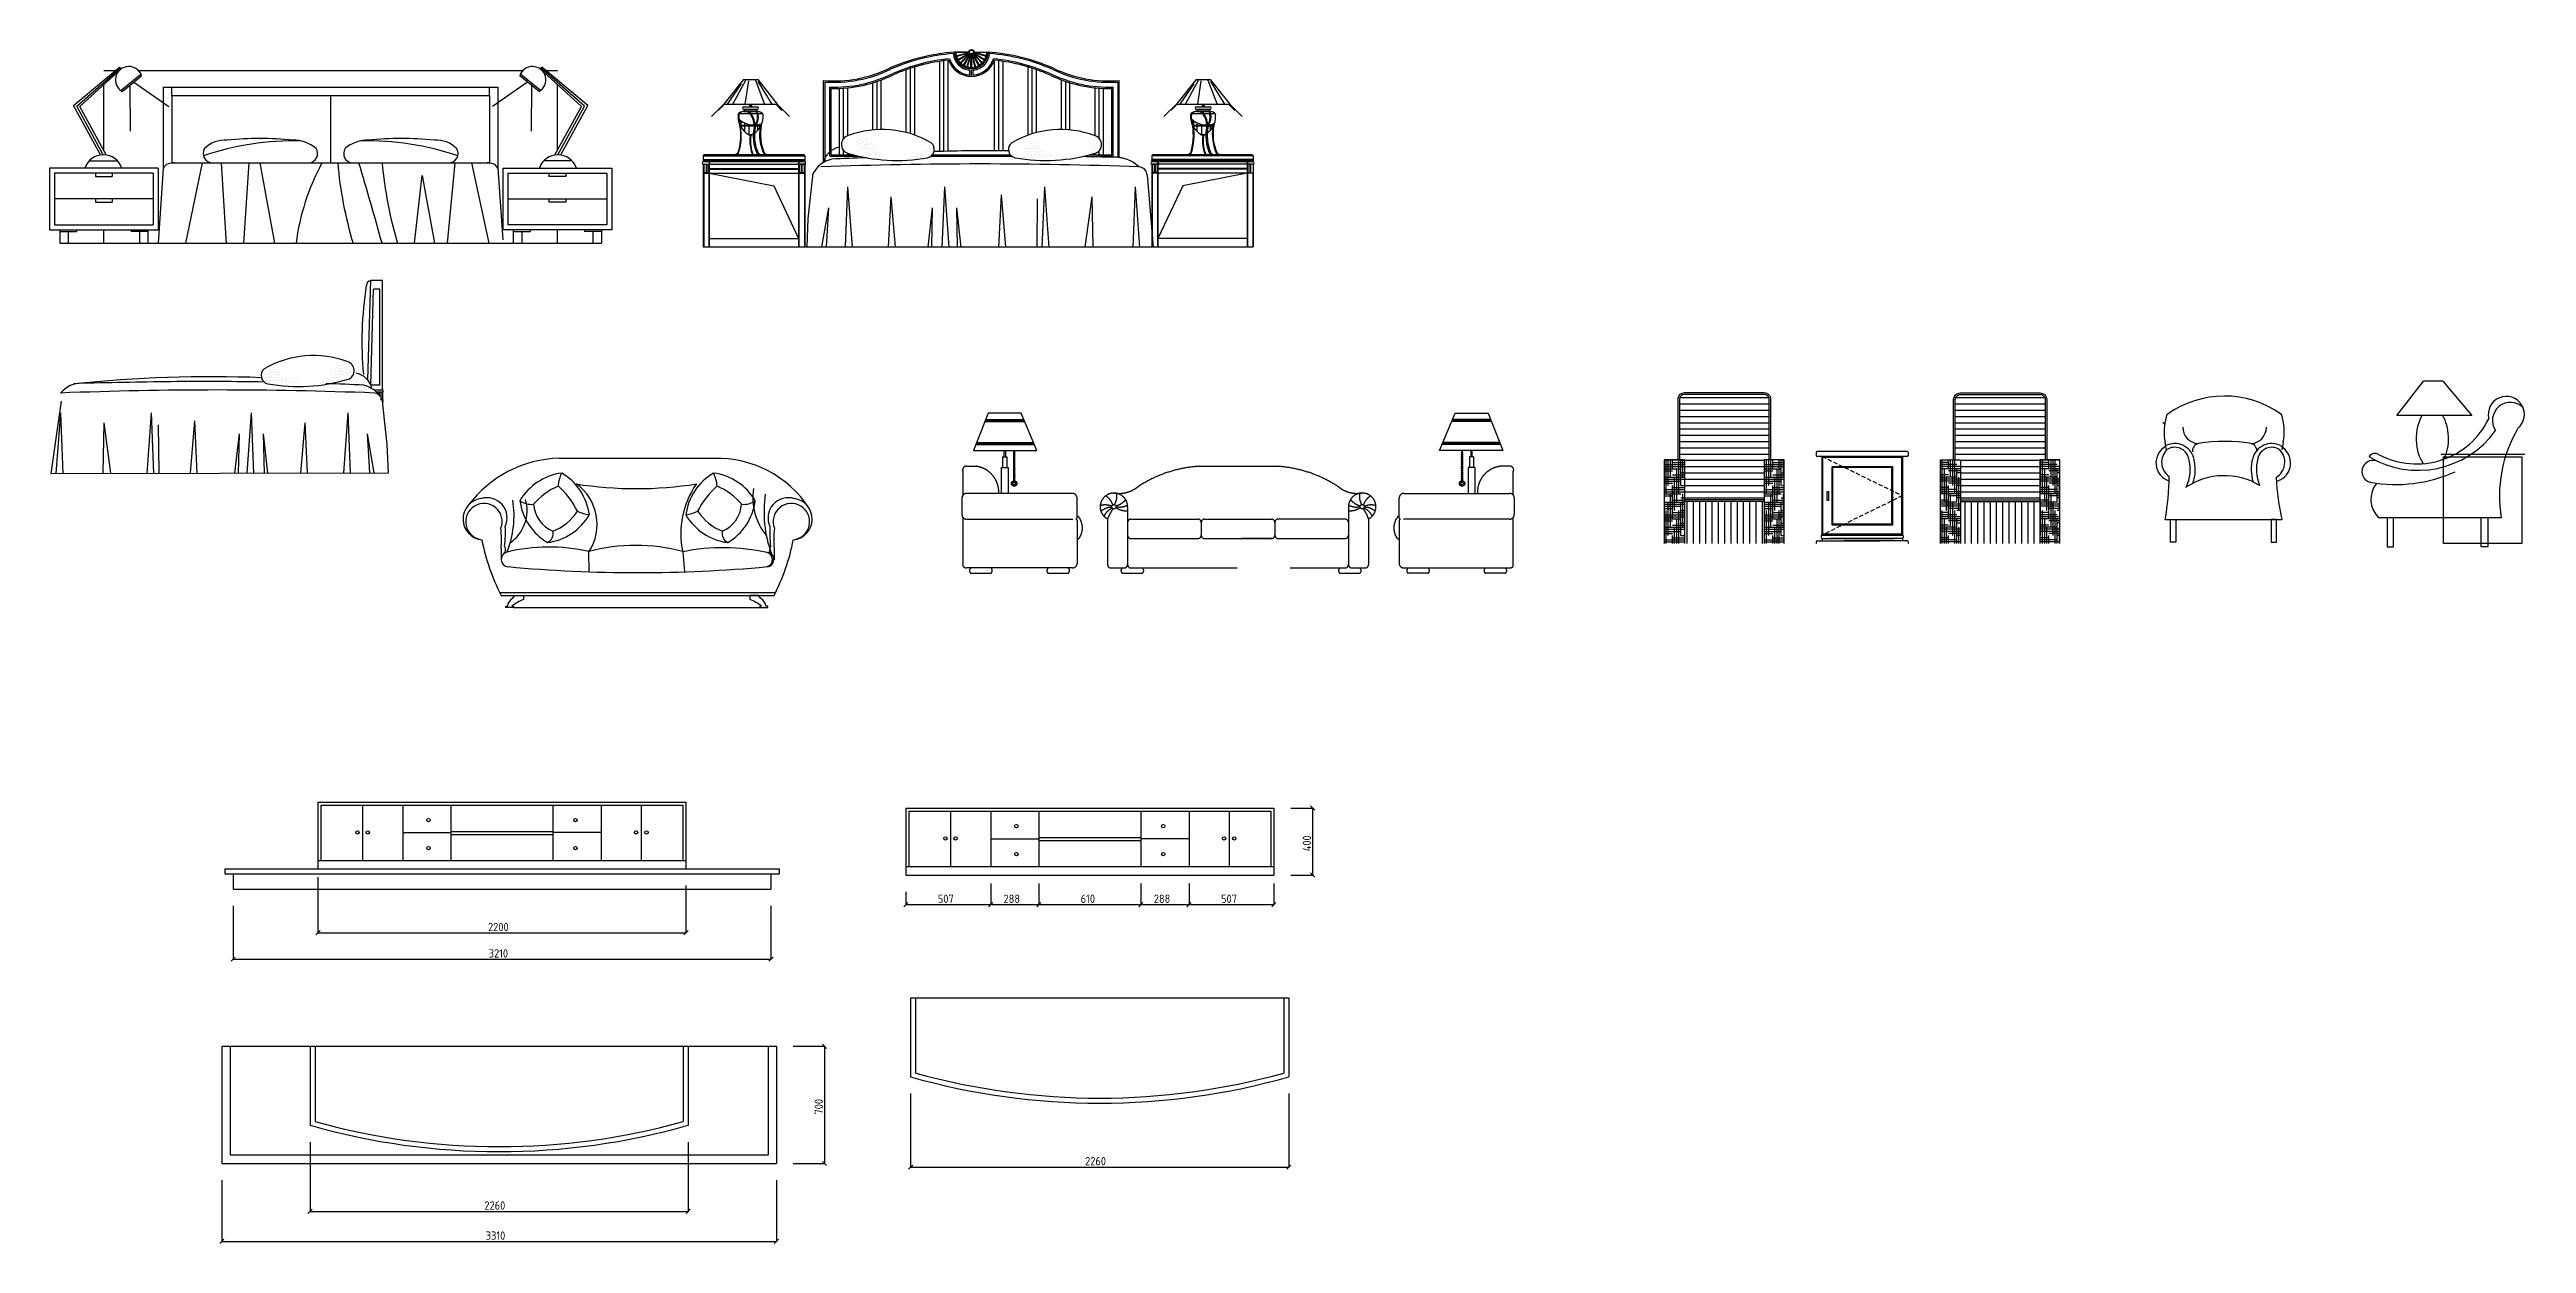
# Model space of a CAD drawing. Extents: x -42728 to 99010, y -18674 to 47645.
# Drawn here: x 62807 to 77611, y 22351 to 29488 of the extents above; entities that cross this region are included whole.
import ezdxf

# ---------------------------------------------------------------- set-up
doc = ezdxf.new("R2010")
doc.units = 0
doc.header["$LTSCALE"] = 100
doc.header["$MEASUREMENT"] = 0
doc.linetypes.add('DASHED2', pattern=[0.375, 0.25, -0.125])
doc.linetypes.add('HIDDEN', pattern=[9.525, 6.35, -3.175])
doc.layers.get('0').update_dxf_attribs({"linetype": 'CONTINUOUS'})
for name, color, linetype in [('1', 1, 'CONTINUOUS'), ('2', 3, 'CONTINUOUS'), ('3', 4, 'CONTINUOUS'), ('9', 9, 'CONTINUOUS'), ('HATCH', 9, 'CONTINUOUS'), ('PUB_TEXT', 7, 'CONTINUOUS'), ('WINDOW', 2, 'CONTINUOUS')]:
    doc.layers.add(name, color=color, linetype=linetype)
doc.styles.get("Standard").update_dxf_attribs({"font": 'ISOCP'})

# ---------------------------------------------------------------- blocks, each defined once
blk = doc.blocks.new('A$C66EF2EC0')
at = {"color": 3}
for p, q in [((1500, 892), (572, 892)), ((226, 351), (226, 285)), ((753, 213), (750, 334)), ((1312, 334), (1322, 213)), ((1857, 351), (1857, 285)), ((217, 91), (1866, 91)), ((226, 73), (1857, 73)), ((254, 8), (263, 8)), ((254, 0), (254, 8)), ((299, 0), (254, 0)), ((290, 8), (299, 8)), ((293, 55), (308, 73)), ((299, 8), (299, 0)), ((299, 0), (1773, 0)), ((308, 73), (359, 73)), ((359, 73), (359, 48)), ((1713, 73), (1713, 48)), ((1764, 73), (1713, 73)), ((1779, 55), (1764, 73)), ((1773, 8), (1773, 0)), ((1782, 8), (1773, 8)), ((1773, 0), (1819, 0)), ((1819, 8), (1809, 8)), ((1819, 0), (1819, 8))]:
    blk.add_line(p, q, dxfattribs=at)
for centre, radius, start, end in [((592, 191), 702, 91.6051, 142.9647), ((1516, 234), 658, 33.3867, 91.327), ((632, 466), 341, 97.4243, 149.5058), ((789, 707), 224, 154.4056, 175.0421), ((415, 510), 341, 7.4243, 59.5058), ((1034, 2995), 2284, 260.9349, 279.0651), ((498, 497), 301, 327.1715, 54.01), ((1827, 441), 527, 145.4006, 191.7696), ((1668, 510), 341, 120.4942, 172.5757), ((1294, 707), 224, 4.9579, 25.5944), ((1451, 466), 341, 30.4942, 82.5757), ((122, 529), 124, 98.4583, 264.7579), ((123, 514), 109, 338.525, 263.7721), ((141, 536), 121, 334.5354, 108.0816), ((-286, 551), 589, 338.0066, 8.9766), ((142, 582), 239, 305.0268, 15.7769), ((676, 683), 341, 187.4243, 239.5058), ((409, 743), 126, 235.9857, 274.8133), ((743, 333), 431, 114.0954, 138.6866), ((611, 633), 192, 184.5787, 246.811), ((232, 350), 504, 26.656, 48.4329), ((1851, 350), 504, 131.5671, 153.344), ((1341, 333), 431, 41.3134, 65.9046), ((1472, 633), 192, 293.189, 355.4213), ((1407, 683), 341, 300.4942, 352.5757), ((1675, 743), 126, 265.1867, 304.0143), ((2087, 657), 357, 170.9926, 219.3869), ((2548, 575), 751, 172.0737, 199.6932), ((1942, 536), 121, 71.9184, 205.4646), ((1961, 514), 109, 276.2279, 201.475), ((1961, 529), 124, 275.2421, 81.5417), ((-329, 404), 557, 354.5412, 7.2172), ((-328, 447), 580, 352.089, 3.626), ((459, 727), 341, 277.4243, 329.5058), ((478, 442), 58.7, 295.2935, 13.8541), ((411, 761), 329, 292.1954, 325.705), ((845, 957), 414, 246.9178, 257.0269), ((1624, 727), 341, 210.4942, 262.5757), ((1238, 957), 414, 282.9731, 293.0822), ((1673, 761), 329, 214.295, 247.8046), ((1605, 442), 58.7, 166.1459, 244.7065), ((2411, 447), 580, 176.374, 187.911), ((2412, 404), 557, 172.7828, 185.4588), ((1327, 641), 1239, 190.9775, 207.3113), ((270, 288), 43.9, 103.1938, 265.628), ((219, 347), 34.1, 311.6912, 35.9725), ((511, -695), 1057, 76.9329, 103.7701), ((1032, -712), 1084, 75.0435, 105.1233), ((1552, -862), 1220, 77.5515, 101.3407), ((1803, 287), 44.4, 287.5779, 74.9708), ((1813, 288), 43.9, 274.372, 76.8062), ((1864, 347), 34.1, 144.0275, 228.3088), ((756, 641), 1239, 332.6887, 349.0225), ((1042, 8595), 8386, 264.6975, 275.3025), ((327, 0), 64.1, 121.9822, 172.7819), ((493, -263), 339, 113.2046, 126.6391), ((1580, -263), 339, 53.3609, 66.7954), ((1745, 0), 64.1, 7.2181, 58.0178)]:
    blk.add_arc(centre, radius, start, end, dxfattribs=at)
blk = doc.blocks.new('A$C6CA32095')
at = {"layer": '9', "color": 2}
blk.add_blockref('A$C66EF2EC0', (2, 0), dxfattribs=at)
blk = doc.blocks.new('A$C2D2B582A')
at = {"layer": 'HATCH'}
h = blk.add_hatch(dxfattribs=at)
h.set_pattern_fill('LINE', color=256, scale=300, style=0)
h.set_pattern_definition([(0, (63557.325, 9182.59), (0, 37.5), [])])
h.paths.add_polyline_path([(595, 500), (626, 500), (626, 860, 0.414214), (596, 890), (119, 890, 0.414214), (89, 860), (89, 500), (120, 500), (120, 260), (595, 260)])
h = blk.add_hatch(dxfattribs=at)
h.set_pattern_fill('LINE', color=256, scale=300, style=0)
h.set_pattern_definition([(180, (-61192.935, 9182.59), (0, 37.5), [])])
h.paths.add_polyline_path([(1769, 500), (1769, 260), (2244, 260), (2244, 500), (2275, 500), (2275, 860, 0.414214), (2245, 890), (1768, 890, 0.414214), (1738, 860), (1738, 500)])
h = blk.add_hatch(dxfattribs=at)
h.set_pattern_fill('HOUND', color=256, scale=200, style=0)
h.set_pattern_definition([(0, (63557.325, 9182.59), (50, 12.5), [200, -100]), (90, (63557.325, 9182.59), (-12.5, -50), [200, -100])])
h.paths.add_polyline_path([(120, 500), (0, 500), (0, 0), (120, 0)])
h.paths.add_polyline_path([(715, 500), (595, 500), (595, 0), (715, 0)])
h = blk.add_hatch(dxfattribs=at)
h.set_pattern_fill('HOUND', color=256, scale=200, style=0)
h.set_pattern_definition([(180, (-61192.935, 9182.59), (-50, 12.5), [200, -100]), (90, (-61192.935, 9182.59), (12.5, -50), [200, -100])])
h.paths.add_polyline_path([(2244, 500), (2364, 500), (2364, 0), (2244, 0)])
h.paths.add_polyline_path([(1649, 500), (1769, 500), (1769, 0), (1649, 0)])
h = blk.add_hatch(dxfattribs=at)
h.set_pattern_fill('LINE', color=256, scale=300, angle=90, style=0)
h.set_pattern_definition([(90, (63557.325, 9182.59), (-37.5, 2e-15), [])])
h.paths.add_polyline_path([(595, 250), (120, 250), (120, 0), (595, 0)])
h = blk.add_hatch(dxfattribs=at)
h.set_pattern_fill('LINE', color=256, scale=300, angle=90, style=0)
h.set_pattern_definition([(90, (-61192.935, 9182.59), (37.5, 2e-15), [])])
h.paths.add_polyline_path([(1769, 250), (2244, 250), (2244, 0), (1769, 0)])
at = {"layer": '1', "linetype": 'DASHED2'}
for p, q in [((942, 520), (1422, 285)), ((1422, 285), (942, 50))]:
    blk.add_line(p, q, dxfattribs=at)
at = {"layer": '1'}
for p, q in [((912, 15), (1290, 15)), ((942, 50), (1422, 50)), ((942, 30), (1372, 30)), ((1422, 30), (992, 30)), ((1452, 15), (1074, 15))]:
    blk.add_line(p, q, dxfattribs=at)
for points in [[(942, 520), (1422, 520), (1422, 50), (942, 50)], [(1002, 460), (1362, 460), (1362, 110), (1002, 110)], [(972, 310), (981, 310), (981, 257), (972, 257)]]:
    blk.add_lwpolyline(points, close=True, dxfattribs=at)
at = {"layer": '2'}
for p, q in [((120, 500), (0, 500)), ((0, 500), (120, 500)), ((0, 0), (0, 500)), ((120, 500), (120, 0)), ((595, 500), (595, 0)), ((715, 500), (595, 500)), ((715, 0), (715, 500)), ((907, 545), (907, 525)), ((1452, 550), (912, 550)), ((1452, 520), (912, 520)), ((942, 50), (942, 520)), ((1422, 50), (1422, 520)), ((1457, 545), (1457, 525)), ((1649, 0), (1649, 500)), ((1649, 500), (1769, 500)), ((1769, 500), (1769, 0)), ((2364, 500), (2244, 500)), ((2244, 500), (2244, 0)), ((2244, 500), (2364, 500)), ((2364, 0), (2364, 500)), ((595, 260), (120, 260)), ((595, 250), (120, 250)), ((1769, 260), (2244, 260)), ((1769, 250), (2244, 250)), ((907, 10), (907, 0)), ((937, 45), (937, 35)), ((942, 30), (942, 15)), ((1422, 30), (1422, 15)), ((1427, 45), (1427, 35)), ((1457, 10), (1457, 0))]:
    blk.add_line(p, q, dxfattribs=at)
for points in [[(636, 500), (636, 860, 0.414214), (596, 900), (119, 900, 0.414214), (79, 860), (79, 500)], [(1728, 500), (1728, 860, -0.414214), (1768, 900), (2245, 900, -0.414214), (2285, 860), (2285, 500)]]:
    blk.add_lwpolyline(points, format="xyb", dxfattribs=at)
for centre, start, end in [((912, 545), 90, 180), ((912, 525), 180, 270), ((1452, 545), 360, 90), ((1452, 525), 270, 0), ((912, 10), 90, 180), ((942, 45), 90, 180), ((942, 35), 180, 270), ((1422, 45), 0, 90), ((1422, 35), 270, 360), ((1452, 10), 0, 90)]:
    blk.add_arc(centre, 5, start, end, dxfattribs=at)
at = {"layer": 'HATCH'}
for points in [[(626, 500), (626, 860, 0.414214), (596, 890), (119, 890, 0.414214), (89, 860), (89, 500)], [(1738, 500), (1738, 860, -0.414214), (1768, 890), (2245, 890, -0.414214), (2275, 860), (2275, 500)]]:
    blk.add_lwpolyline(points, format="xyb", dxfattribs=at)
for points in [[(947, 515), (1417, 515), (1417, 55), (947, 55)], [(1007, 455), (1357, 455), (1357, 115), (1007, 115)]]:
    blk.add_lwpolyline(points, close=True, dxfattribs=at)
blk = doc.blocks.new('A$C36963738')
at = {"color": 9, "linetype": 'HIDDEN'}
for p, q in [((1870, 304), (1870, 228)), ((1870, 304), (1870, 228)), ((2290, 324), (1889, 324)), ((1890, 208), (1890, 208)), ((1890, 208), (2289, 208))]:
    blk.add_line(p, q, dxfattribs=at)
for points in [[(688, 339, -0.476312), (701, 332, -0.311732), (701, 211, -0.269268), (688, 207)], [(990, 304, -0.414214), (1010, 324), (1410, 324, -0.414214), (1430, 304), (1430, 228, 0.414214), (1450, 208), (1850, 208), (1670, 208)], [(1430, 304, -0.414214), (1450, 324), (1670, 324), (1850, 324, -0.414214), (1870, 304, -0.414214), (1890, 324)], [(2613, 339, 0.476312), (2600, 332, 0.311732), (2600, 211, 0.269268), (2613, 207)], [(990, 228, 0.414214), (1010, 208), (1410, 208, 0.414214), (1430, 228)]]:
    blk.add_lwpolyline(points, format="xyb", dxfattribs=at)
for centre, start, end in [((2290, 304), 0, 90), ((1850, 228), 270, 0), ((1890, 228), 180, 270), ((2290, 228), 270, 0)]:
    blk.add_arc(centre, 20, start, end, dxfattribs=at)
at = {"layer": '2', "color": 9, "linetype": 'HIDDEN'}
for p, q in [((7, 468), (7, 607)), ((28, 640), (84, 640)), ((235, 632), (235, 478)), ((276, 632), (276, 478)), ((3025, 632), (3025, 478)), ((3066, 632), (3066, 478)), ((3273, 640), (3217, 640)), ((3294, 468), (3294, 607)), ((870, 325), (870, 52)), ((990, 398), (990, 52)), ((990, 398), (990, 52)), ((2310, 398), (2310, 52)), ((2430, 325), (2430, 52)), ((890, 32), (970, 32)), ((1010, 32), (2290, 32)), ((2330, 32), (2410, 32))]:
    blk.add_line(p, q, dxfattribs=at)
for points in [[(156, 957), (68, 734), (447, 734), (354, 957)], [(3145, 957), (3233, 734), (2854, 734), (2947, 957)]]:
    blk.add_lwpolyline(points, close=True, dxfattribs=at)
for points in [[(136, 908), (375, 908)], [(139, 914), (372, 914)], [(141, 920), (370, 920)], [(3165, 908), (2926, 908)], [(3162, 914), (2929, 914)], [(3160, 920), (2931, 920)], [(82, 771), (432, 771)], [(85, 777), (429, 777)], [(87, 783), (427, 783)], [(3219, 771), (2869, 771)], [(3216, 777), (2872, 777)], [(3214, 783), (2874, 783)], [(235, 632), (276, 632)], [(243, 697), (268, 697)], [(243, 697), (243, 632)], [(252, 697), (252, 733), (260, 733), (260, 697)], [(268, 697), (268, 632)], [(3066, 632), (3025, 632)], [(3058, 697), (3033, 697)], [(3033, 697), (3033, 632)], [(3049, 697), (3049, 733), (3041, 733), (3041, 697)], [(3058, 697), (3058, 632)]]:
    blk.add_lwpolyline(points, dxfattribs=at)
for points in [[(84, 640, -0.388518), (220, 478)], [(908, 480, 0.203408), (1047, 514, -0.134085), (1418, 640), (1883, 640, -0.134085), (2254, 514, 0.203408), (2392, 480)], [(3217, 640, 0.388518), (3081, 478)], [(680, 324, 0.414214), (688, 332), (688, 450, 0.414214), (660, 478), (28, 478, 0.414214), (0, 450), (0, 352, 0.414214), (28, 324), (680, 324, -0.414214), (688, 316), (688, 56, -0.357788), (660, 32), (28, 32, -0.218054), (7, 42), (7, 334)], [(2621, 324, -0.414214), (2613, 332), (2613, 450, -0.414214), (2641, 478), (3273, 478, -0.414214), (3301, 450), (3301, 352, -0.414214), (3273, 324), (2621, 324, 0.414214), (2613, 316), (2613, 56, 0.357788), (2641, 32), (3273, 32, 0.218054), (3294, 42), (3294, 334)], [(53, 32, 0.5), (53, 0), (173, 0, 0.5), (173, 32)], [(515, 32, 0.5), (515, 0), (635, 0, 0.5), (635, 32)], [(958, 32, 0.502944), (959, 0), (1078, 0, 0.502944), (1078, 32)], [(2259, 32, 0.502944), (2259, 0), (2378, 0, 0.502944), (2378, 32)], [(2786, 32, -0.5), (2786, 0), (2666, 0, -0.5), (2666, 32)], [(3248, 32, -0.5), (3248, 0), (3128, 0, -0.5), (3128, 32)]]:
    blk.add_lwpolyline(points, format="xyb", dxfattribs=at)
for points in [[(312, 728, 0.152216), (311, 728, 0.106943), (309, 726, 0.074343), (308, 724, 0.060974), (308, 721, 0.060974), (308, 718, 0.074343), (309, 715, 0.106943), (311, 714, 0.152216), (312, 713, 0.152216), (314, 714, 0.106943), (315, 715, 0.074343), (316, 718, 0.060974), (317, 721, 0.060974), (316, 724, 0.074343), (315, 726, 0.106943), (314, 728, 0.152216)], [(312, 715, 0.152216), (311, 715, 0.106943), (309, 713, 0.074343), (308, 711, 0.060974), (308, 708, 0.060974), (308, 705, 0.074343), (309, 703, 0.106943), (311, 701, 0.152216), (312, 700, 0.152216), (314, 701, 0.106943), (315, 703, 0.074343), (316, 705, 0.060974), (317, 708, 0.060974), (316, 711, 0.074343), (315, 713, 0.106943), (314, 715, 0.152216)], [(312, 704, 0.152216), (311, 704, 0.106943), (309, 702, 0.074343), (308, 700, 0.060974), (308, 697, 0.060974), (308, 694, 0.074343), (309, 692, 0.106943), (311, 690, 0.152216), (312, 690, 0.152216), (314, 690, 0.106943), (315, 692, 0.074343), (316, 694, 0.060974), (317, 697, 0.060974), (316, 700, 0.074343), (315, 702, 0.106943), (314, 704, 0.152216)], [(312, 692, 0.152216), (311, 692, 0.106943), (309, 690, 0.074343), (308, 688, 0.060974), (308, 685, 0.060974), (308, 682, 0.074343), (309, 680, 0.106943), (311, 678, 0.152216), (312, 678, 0.152216), (314, 678, 0.106943), (315, 680, 0.074343), (316, 682, 0.060974), (317, 685, 0.060974), (316, 688, 0.074343), (315, 690, 0.106943), (314, 692, 0.152216)], [(312, 680, 0.152216), (311, 679, 0.106943), (309, 677, 0.074343), (308, 675, 0.060974), (308, 672, 0.060974), (308, 669, 0.074343), (309, 667, 0.106943), (311, 665, 0.152216), (312, 665, 0.152216), (314, 665, 0.106943), (315, 667, 0.074343), (316, 669, 0.060974), (317, 672, 0.060974), (316, 675, 0.074343), (315, 677, 0.106943), (314, 679, 0.152216)], [(312, 669, 0.152216), (311, 668, 0.106943), (309, 667, 0.074343), (308, 664, 0.060974), (308, 661, 0.060974), (308, 658, 0.074343), (309, 656, 0.106943), (311, 655, 0.152216), (312, 654, 0.152216), (314, 655, 0.106943), (315, 656, 0.074343), (316, 658, 0.060974), (317, 661, 0.060974), (316, 664, 0.074343), (315, 667, 0.106943), (314, 668, 0.152216)], [(312, 657, 0.152216), (311, 656, 0.106943), (309, 655, 0.074343), (308, 652, 0.060974), (308, 649, 0.060974), (308, 647, 0.074343), (309, 644, 0.106943), (311, 643, 0.152216), (312, 642, 0.152216), (314, 643, 0.106943), (315, 644, 0.074343), (316, 647, 0.060974), (317, 649, 0.060974), (316, 652, 0.074343), (315, 655, 0.106943), (314, 656, 0.152216)], [(312, 644, 0.152216), (311, 644, 0.106943), (309, 642, 0.074343), (308, 640, 0.060974), (308, 637, 0.060974), (308, 634, 0.074343), (309, 631, 0.106943), (311, 630, 0.152216), (312, 629, 0.152216), (314, 630, 0.106943), (315, 631, 0.074343), (316, 634, 0.060974), (317, 637, 0.060974), (316, 640, 0.074343), (315, 642, 0.106943), (314, 644, 0.152216)], [(312, 633, 0.152216), (311, 633, 0.106943), (309, 631, 0.074343), (308, 629, 0.060974), (308, 626, 0.060974), (308, 623, 0.074343), (309, 621, 0.106943), (311, 619, 0.152216), (312, 618, 0.152216), (314, 619, 0.106943), (315, 621, 0.074343), (316, 623, 0.060974), (317, 626, 0.060974), (316, 629, 0.074343), (315, 631, 0.106943), (314, 633, 0.152216)], [(312, 621, 0.152216), (311, 621, 0.106943), (309, 619, 0.074343), (308, 617, 0.060974), (308, 614, 0.060974), (308, 611, 0.074343), (309, 609, 0.106943), (311, 607, 0.152216), (312, 606, 0.152216), (314, 607, 0.106943), (315, 609, 0.074343), (316, 611, 0.060974), (317, 614, 0.060974), (316, 617, 0.074343), (315, 619, 0.106943), (314, 621, 0.152216)], [(312, 608, 0.152216), (311, 608, 0.106943), (309, 606, 0.074343), (308, 604, 0.060974), (308, 601, 0.060974), (308, 598, 0.074343), (309, 596, 0.106943), (311, 594, 0.152216), (312, 594, 0.152216), (314, 594, 0.106943), (315, 596, 0.074343), (316, 598, 0.060974), (317, 601, 0.060974), (316, 604, 0.074343), (315, 606, 0.106943), (314, 608, 0.152216)], [(312, 598, 0.152216), (311, 597, 0.106943), (309, 595, 0.074343), (308, 593, 0.060974), (308, 590, 0.060974), (308, 587, 0.074343), (309, 585, 0.106943), (311, 583, 0.152216), (312, 583, 0.152216), (314, 583, 0.106943), (315, 585, 0.074343), (316, 587, 0.060974), (317, 590, 0.060974), (316, 593, 0.074343), (315, 595, 0.106943), (314, 597, 0.152216)], [(2989, 728, -0.152216), (2990, 728, -0.106943), (2992, 726, -0.074343), (2993, 724, -0.060974), (2993, 721, -0.060974), (2993, 718, -0.074343), (2992, 715, -0.106943), (2990, 714, -0.152216), (2989, 713, -0.152216), (2987, 714, -0.106943), (2986, 715, -0.074343), (2985, 718, -0.060974), (2984, 721, -0.060974), (2985, 724, -0.074343), (2986, 726, -0.106943), (2987, 728, -0.152216)], [(2989, 715, -0.152216), (2990, 715, -0.106943), (2992, 713, -0.074343), (2993, 711, -0.060974), (2993, 708, -0.060974), (2993, 705, -0.074343), (2992, 703, -0.106943), (2990, 701, -0.152216), (2989, 700, -0.152216), (2987, 701, -0.106943), (2986, 703, -0.074343), (2985, 705, -0.060974), (2984, 708, -0.060974), (2985, 711, -0.074343), (2986, 713, -0.106943), (2987, 715, -0.152216)], [(2989, 704, -0.152216), (2990, 704, -0.106943), (2992, 702, -0.074343), (2993, 700, -0.060974), (2993, 697, -0.060974), (2993, 694, -0.074343), (2992, 692, -0.106943), (2990, 690, -0.152216), (2989, 690, -0.152216), (2987, 690, -0.106943), (2986, 692, -0.074343), (2985, 694, -0.060974), (2984, 697, -0.060974), (2985, 700, -0.074343), (2986, 702, -0.106943), (2987, 704, -0.152216)], [(2989, 692, -0.152216), (2990, 692, -0.106943), (2992, 690, -0.074343), (2993, 688, -0.060974), (2993, 685, -0.060974), (2993, 682, -0.074343), (2992, 680, -0.106943), (2990, 678, -0.152216), (2989, 678, -0.152216), (2987, 678, -0.106943), (2986, 680, -0.074343), (2985, 682, -0.060974), (2984, 685, -0.060974), (2985, 688, -0.074343), (2986, 690, -0.106943), (2987, 692, -0.152216)], [(2989, 680, -0.152216), (2990, 679, -0.106943), (2992, 677, -0.074343), (2993, 675, -0.060974), (2993, 672, -0.060974), (2993, 669, -0.074343), (2992, 667, -0.106943), (2990, 665, -0.152216), (2989, 665, -0.152216), (2987, 665, -0.106943), (2986, 667, -0.074343), (2985, 669, -0.060974), (2984, 672, -0.060974), (2985, 675, -0.074343), (2986, 677, -0.106943), (2987, 679, -0.152216)], [(2989, 669, -0.152216), (2990, 668, -0.106943), (2992, 667, -0.074343), (2993, 664, -0.060974), (2993, 661, -0.060974), (2993, 658, -0.074343), (2992, 656, -0.106943), (2990, 655, -0.152216), (2989, 654, -0.152216), (2987, 655, -0.106943), (2986, 656, -0.074343), (2985, 658, -0.060974), (2984, 661, -0.060974), (2985, 664, -0.074343), (2986, 667, -0.106943), (2987, 668, -0.152216)], [(2989, 657, -0.152216), (2990, 656, -0.106943), (2992, 655, -0.074343), (2993, 652, -0.060974), (2993, 649, -0.060974), (2993, 647, -0.074343), (2992, 644, -0.106943), (2990, 643, -0.152216), (2989, 642, -0.152216), (2987, 643, -0.106943), (2986, 644, -0.074343), (2985, 647, -0.060974), (2984, 649, -0.060974), (2985, 652, -0.074343), (2986, 655, -0.106943), (2987, 656, -0.152216)], [(2989, 644, -0.152216), (2990, 644, -0.106943), (2992, 642, -0.074343), (2993, 640, -0.060974), (2993, 637, -0.060974), (2993, 634, -0.074343), (2992, 631, -0.106943), (2990, 630, -0.152216), (2989, 629, -0.152216), (2987, 630, -0.106943), (2986, 631, -0.074343), (2985, 634, -0.060974), (2984, 637, -0.060974), (2985, 640, -0.074343), (2986, 642, -0.106943), (2987, 644, -0.152216)], [(2989, 633, -0.152216), (2990, 633, -0.106943), (2992, 631, -0.074343), (2993, 629, -0.060974), (2993, 626, -0.060974), (2993, 623, -0.074343), (2992, 621, -0.106943), (2990, 619, -0.152216), (2989, 618, -0.152216), (2987, 619, -0.106943), (2986, 621, -0.074343), (2985, 623, -0.060974), (2984, 626, -0.060974), (2985, 629, -0.074343), (2986, 631, -0.106943), (2987, 633, -0.152216)], [(2989, 621, -0.152216), (2990, 621, -0.106943), (2992, 619, -0.074343), (2993, 617, -0.060974), (2993, 614, -0.060974), (2993, 611, -0.074343), (2992, 609, -0.106943), (2990, 607, -0.152216), (2989, 606, -0.152216), (2987, 607, -0.106943), (2986, 609, -0.074343), (2985, 611, -0.060974), (2984, 614, -0.060974), (2985, 617, -0.074343), (2986, 619, -0.106943), (2987, 621, -0.152216)], [(2989, 608, -0.152216), (2990, 608, -0.106943), (2992, 606, -0.074343), (2993, 604, -0.060974), (2993, 601, -0.060974), (2993, 598, -0.074343), (2992, 596, -0.106943), (2990, 594, -0.152216), (2989, 594, -0.152216), (2987, 594, -0.106943), (2986, 596, -0.074343), (2985, 598, -0.060974), (2984, 601, -0.060974), (2985, 604, -0.074343), (2986, 606, -0.106943), (2987, 608, -0.152216)], [(2989, 598, -0.152216), (2990, 597, -0.106943), (2992, 595, -0.074343), (2993, 593, -0.060974), (2993, 590, -0.060974), (2993, 587, -0.074343), (2992, 585, -0.106943), (2990, 583, -0.152216), (2989, 583, -0.152216), (2987, 583, -0.106943), (2986, 585, -0.074343), (2985, 587, -0.060974), (2984, 590, -0.060974), (2985, 593, -0.074343), (2986, 595, -0.106943), (2987, 597, -0.152216)], [(312, 586, 0.152216), (311, 585, 0.106943), (309, 583, 0.074343), (308, 581, 0.060974), (308, 578, 0.060974), (308, 575, 0.074343), (309, 573, 0.106943), (311, 571, 0.152216), (312, 571, 0.152216), (314, 571, 0.106943), (315, 573, 0.074343), (316, 575, 0.060974), (317, 578, 0.060974), (316, 581, 0.074343), (315, 583, 0.106943), (314, 585, 0.152216)], [(312, 573, 0.152216), (311, 572, 0.106943), (309, 571, 0.074343), (308, 568, 0.060974), (308, 565, 0.060974), (308, 562, 0.074343), (309, 560, 0.106943), (311, 559, 0.152216), (312, 558, 0.152216), (314, 559, 0.106943), (315, 560, 0.074343), (316, 562, 0.060974), (317, 565, 0.060974), (316, 568, 0.074343), (315, 571, 0.106943), (314, 572, 0.152216)], [(312, 562, 0.152216), (311, 562, 0.106943), (309, 560, 0.074343), (308, 558, 0.060974), (308, 555, 0.060974), (308, 552, 0.074343), (309, 549, 0.106943), (311, 548, 0.152216), (312, 547, 0.152216), (314, 548, 0.106943), (315, 549, 0.074343), (316, 552, 0.060974), (317, 555, 0.060974), (316, 558, 0.074343), (315, 560, 0.106943), (314, 562, 0.152216)], [(2989, 586, -0.152216), (2990, 585, -0.106943), (2992, 583, -0.074343), (2993, 581, -0.060974), (2993, 578, -0.060974), (2993, 575, -0.074343), (2992, 573, -0.106943), (2990, 571, -0.152216), (2989, 571, -0.152216), (2987, 571, -0.106943), (2986, 573, -0.074343), (2985, 575, -0.060974), (2984, 578, -0.060974), (2985, 581, -0.074343), (2986, 583, -0.106943), (2987, 585, -0.152216)], [(2989, 573, -0.152216), (2990, 572, -0.106943), (2992, 571, -0.074343), (2993, 568, -0.060974), (2993, 565, -0.060974), (2993, 562, -0.074343), (2992, 560, -0.106943), (2990, 559, -0.152216), (2989, 558, -0.152216), (2987, 559, -0.106943), (2986, 560, -0.074343), (2985, 562, -0.060974), (2984, 565, -0.060974), (2985, 568, -0.074343), (2986, 571, -0.106943), (2987, 572, -0.152216)], [(2989, 562, -0.152216), (2990, 562, -0.106943), (2992, 560, -0.074343), (2993, 558, -0.060974), (2993, 555, -0.060974), (2993, 552, -0.074343), (2992, 549, -0.106943), (2990, 548, -0.152216), (2989, 547, -0.152216), (2987, 548, -0.106943), (2986, 549, -0.074343), (2985, 552, -0.060974), (2984, 555, -0.060974), (2985, 558, -0.074343), (2986, 560, -0.106943), (2987, 562, -0.152216)]]:
    blk.add_lwpolyline(points, format="xyb", close=True, dxfattribs=at)
for centre, radius in [((312, 537), 16), ((312, 537), 7.77), ((2989, 537), 16), ((2989, 537), 7.77), ((908, 398), 12.8), ((2392, 398), 12.8)]:
    blk.add_circle(centre, radius, dxfattribs=at)
for centre, radius, start, end in [((26, 618), 22.4, 85.7223, 209.3281), ((3275, 618), 22.4, 330.6719, 94.2777), ((908, 398), 82, 0, 242.3923), ((807, 379), 98.8, 17.3777, 58.4387), ((827, 461), 98.8, 329.3777, 10.4387), ((2392, 398), 82, 297.6077, 180), ((2474, 461), 98.8, 169.5613, 210.6223), ((2494, 379), 98.8, 121.5613, 162.6223), ((855, 310), 98.8, 65.3777, 106.4387), ((895, 296), 98.8, 89.3777, 130.4387), ((938, 299), 98.8, 113.3777, 154.4387), ((1074, 257), 214, 142.9361, 161.5137), ((900, 501), 98.8, 281.3777, 322.4387), ((979, 473), 98.8, 233.3777, 276.4806), ((943, 495), 98.8, 257.3777, 298.4387), ((2322, 473), 98.8, 263.5194, 306.6223), ((2358, 495), 98.8, 241.5613, 282.6223), ((2401, 501), 98.8, 217.5613, 258.6223), ((2227, 257), 214, 18.4863, 37.0639), ((2363, 299), 98.8, 25.5613, 66.6223), ((2446, 310), 98.8, 73.5613, 114.6223), ((2406, 296), 98.8, 49.5613, 90.6223), ((890, 52), 20, 180, 270), ((970, 52), 20, 270, 0), ((1010, 52), 20, 180, 270), ((2290, 52), 20, 270, 0), ((2330, 52), 20, 180, 270), ((2410, 52), 20, 270, 0)]:
    blk.add_arc(centre, radius, start, end, dxfattribs=at)
blk = doc.blocks.new('A$C34682303')
at = {"layer": 'WINDOW'}
blk.add_blockref('A$C36963738', (0, 0), dxfattribs=at)
blk = doc.blocks.new('A$C16B40BB5')
at = {"layer": '1'}
blk.add_blockref('A$C34682303', (0, 0), dxfattribs=at)
blk = doc.blocks.new('A$C77C744DB')
blk.add_line((37, 716), (48, 706))
at = {"color": 9}
blk.add_line((50, 134), (747, 134), dxfattribs=at)
for points in [[(82, 134), (113, 134), (113, 0), (82, 0)], [(715, 134), (684, 134), (684, 0), (715, 0)]]:
    blk.add_lwpolyline(points, close=True, dxfattribs=at)
for centre, radius, start, end in [((390, 657), 346, 162.4316, 190.6321), ((403, 290), 583, 54.1495, 126.0005), ((415, 658), 346, 349.5334, 17.7339), ((-1035, 364), 1109, 9.6699, 11.9727), ((252, 685), 96, 178.5513, 266.8133), ((406, -387), 989, 80.7707, 99.2293), ((559, 685), 96, 273.1867, 1.4487), ((1841, 368), 1109, 168.1927, 170.4956), ((108, 473), 113, 118.253, 252.4648), ((133, 478), 104, 134.8531, 235.1902), ((106, 470), 119, 14.9616, 116.2372), ((107, 481), 85.5, 13.2827, 123.268), ((-41, 434), 241, 333.6701, 15.8877), ((259, 544), 46.6, 105.0735, 186.1348), ((-12, 434), 242, 340.1806, 15.8362), ((552, 544), 46.6, 353.8652, 74.9265), ((807, 434), 243, 164.1819, 197.934), ((688, 470), 119, 63.7628, 165.0384), ((836, 434), 241, 164.1346, 203.2893), ((836, 434), 241, 164.1346, 203.2893), ((687, 481), 85.5, 56.732, 166.7173), ((659, 478), 106, 300.8029, 44.7666), ((687, 473), 113, 287.5352, 61.747), ((-1333, 393), 1407, 349.3752, 0.0031), ((403, -15), 412, 59.1271, 123.7982), ((2125, 445), 1412, 182.3656, 192.7585)]:
    blk.add_arc(centre, radius, start, end, dxfattribs=at)
blk = doc.blocks.new('A$C18A3236F')
at = {"color": 9}
for p, q in [((477, 990), (363, 990)), ((826, 173), (94, 173))]:
    blk.add_line(p, q, dxfattribs=at)
blk.add_lwpolyline([(477, 990), (652, 785), (202, 785), (363, 990)], dxfattribs=at)
for points in [[(183, 173), (145, 173), (145, 0), (183, 0)], [(749, 173), (705, 173), (705, 2), (749, 2)]]:
    blk.add_lwpolyline(points, close=True, dxfattribs=at)
for centre, radius, start, end in [((857, 791), 108, 309.5995, 193.6833), ((321, 974), 479, 242.1595, 334.2111), ((882, 755), 108, 45.4833, 213.6892), ((330, 1026), 569, 238.9287, 324.3454), ((1624, 301), 808, 149.744, 189.1251), ((61, 450), 66.5, 59.5749, 255.5279), ((73, 513), 44.7, 56.7635, 144.5216), ((197, 1232), 860, 259.8185, 294.336), ((203, 283), 155, 141.1102, 224.993)]:
    blk.add_arc(centre, radius, start, end, dxfattribs=at)
at = {"color": 9, "extrusion": (0, 0, -1)}
for start_param, end_param in [(3.724769, 5.597074), (0.686111, 2.324258)]:
    blk.add_ellipse((415, 646), major_axis=(0, 179), ratio=0.529481, start_param=start_param, end_param=end_param, dxfattribs=at)
at = {"layer": '3'}
blk.add_line((967, 552), (467, 552), dxfattribs=at)
blk.add_line((967, 552), (467, 552), dxfattribs=at)
at = {"layer": '3', "color": 9}
blk.add_lwpolyline([(950, 19), (481, 19), (481, 538), (950, 538)], close=True, dxfattribs=at)
blk = doc.blocks.new('A$C68A63739')
for p, q in [((1894, 559), (1912, 1154)), ((1983, 1154), (1912, 1154)), ((1912, 529), (1929, 1101)), ((1967, 1101), (1929, 1101)), ((1967, 529), (1967, 1101)), ((1983, 499), (1983, 1154)), ((1284, 605), (1284, 605)), ((1299, 605), (1299, 605)), ((1307, 620), (1307, 620)), ((1315, 605), (1315, 605)), ((1323, 620), (1323, 620)), ((1330, 605), (1330, 605)), ((1338, 620), (1338, 620)), ((1346, 605), (1346, 605)), ((1362, 605), (1362, 605)), ((1704, 607), (1704, 607)), ((1708, 624), (1708, 624)), ((1715, 593), (1715, 593)), ((1719, 610), (1719, 610)), ((1724, 627), (1724, 627)), ((1728, 644), (1728, 644)), ((1730, 596), (1730, 596)), ((1735, 613), (1735, 613)), ((1739, 630), (1739, 630)), ((1744, 647), (1744, 647)), ((1745, 600), (1745, 600)), ((1750, 616), (1750, 616)), ((1754, 633), (1754, 633)), ((1759, 650), (1759, 650)), ((1761, 603), (1761, 603)), ((1765, 620), (1765, 620)), ((1770, 637), (1770, 637)), ((1776, 606), (1776, 606)), ((1780, 623), (1780, 623)), ((1785, 640), (1785, 640)), ((1791, 609), (1791, 609)), ((1796, 626), (1796, 626)), ((1276, 589), (1276, 589)), ((1284, 573), (1284, 573)), ((1291, 589), (1291, 589)), ((1299, 573), (1299, 573)), ((1307, 589), (1307, 589)), ((1307, 558), (1307, 558)), ((1315, 573), (1315, 573)), ((1323, 589), (1323, 589)), ((1323, 558), (1323, 558)), ((1330, 573), (1330, 573)), ((1338, 589), (1338, 589)), ((1338, 558), (1338, 558)), ((1346, 573), (1346, 573)), ((1346, 542), (1346, 542)), ((1354, 589), (1354, 589)), ((1354, 558), (1354, 558)), ((1362, 573), (1362, 573)), ((1362, 542), (1362, 542)), ((1369, 589), (1369, 589)), ((1369, 558), (1369, 558)), ((1377, 573), (1377, 573)), ((1377, 542), (1377, 542)), ((1385, 558), (1385, 558)), ((1393, 573), (1393, 573)), ((1393, 542), (1393, 542)), ((1401, 558), (1401, 558)), ((1409, 542), (1409, 542)), ((1416, 558), (1416, 558)), ((1424, 542), (1424, 542)), ((1432, 558), (1432, 558)), ((1440, 542), (1440, 542)), ((1455, 542), (1455, 542)), ((1471, 542), (1471, 542)), ((1614, 540), (1614, 540)), ((1629, 544), (1629, 544)), ((1645, 547), (1645, 547)), ((1649, 564), (1649, 564)), ((1660, 550), (1660, 550)), ((1664, 567), (1664, 567)), ((1675, 553), (1675, 553)), ((1680, 570), (1680, 570)), ((1684, 587), (1684, 587)), ((1691, 556), (1691, 556)), ((1695, 573), (1695, 573)), ((1700, 590), (1700, 590)), ((1706, 559), (1706, 559)), ((1710, 576), (1710, 576)), ((1721, 563), (1721, 563)), ((1726, 580), (1726, 580)), ((1737, 566), (1737, 566)), ((1741, 583), (1741, 583)), ((1756, 586), (1756, 586)), ((1772, 589), (1772, 589)), ((1912, 529), (1967, 529)), ((1932, 499), (1983, 499)), ((1945, 489), (1983, 489)), ((1953, 489), (1953, 481)), ((1963, 489), (1963, 469)), ((1973, 489), (1973, 439)), ((1983, 489), (1983, 439)), ((61, 433), (0, 0)), ((57, 363), (30, 0)), ((57, 363), (71, 0)), ((316, 303), (311, 1)), ((316, 303), (357, 1)), ((599, 363), (573, 0)), ((599, 363), (614, 1)), ((859, 315), (832, 2)), ((859, 315), (873, 0)), ((1197, 363), (1171, 2)), ((1197, 363), (1211, 2)), ((1518, 303), (1492, 3)), ((1518, 303), (1532, 3)), ((1775, 363), (1749, 3)), ((1775, 363), (1789, 3)), ((2011, 173), (1982, 433)), ((642, 290), (645, 1)), ((1125, 236), (1098, 2)), ((1125, 236), (1119, 2)), ((1269, 236), (1295, 2)), ((1269, 236), (1274, 2)), ((1890, 236), (1904, 3)), ((1890, 236), (1931, 3)), ((2018, 4), (2011, 173)), ((0, 0), (2018, 4))]:
    blk.add_line(p, q)
for centre, radius, start, end in [((4060, 787), 2201, 171.2021, 185.1009), ((1918, 1122), 32.4, 100.9894, 178.1554), ((1308, 586), 51.3, 128.8601, 258.0986), ((1569, 121), 584, 69.6838, 120.1364), ((1757, 615), 55.9, 290.9851, 74.5929), ((1803, 482), 119, 12.4432, 80.0172), ((181, 380), 159, 87.6099, 140.648), ((996, -23761), 24260, 87.7828, 92.2172), ((963, -7350), 7928, 87.8604, 95.9788), ((3120, -148267), 148835, 90.91148, 91.12912), ((876, -22267), 22817, 88.9952, 90.3104), ((1481, 1552), 1032, 259.7388, 286.6429), ((876, -22267), 22817, 87.5026, 88.0715), ((1831, 362), 170, 37.1838, 76.6336), ((1928, 427), 53.8, 5.7142, 83.2497), ((1967, 529), 0.16, 270, 2.0454), ((1983, 494), 5.02, 274.4713, 85.5287), ((1983, 434), 5.02, 275.0348, 84.9652)]:
    blk.add_arc(centre, radius, start, end)
blk = doc.blocks.new('A$C013203C8')
for p, q in [((3627, 1166), (3602, 1191)), ((12, 1179), (3327, 1179)), ((12, 1179), (12, 479)), ((62, 1179), (62, 529)), ((540, 1179), (540, 706)), ((570, 1179), (570, 729)), ((2770, 1179), (2770, 729)), ((2800, 1179), (2800, 706)), ((3277, 1179), (3277, 529)), ((3327, 1179), (3327, 479)), ((3427, 1179), (3617, 1179)), ((3615, 1179), (3615, 479)), ((540, 606), (540, 190)), ((2800, 606), (2800, 190)), ((12, 479), (3327, 479)), ((62, 529), (3277, 529)), ((3427, 479), (3617, 479)), ((3602, 491), (3627, 466)), ((12, 379), (12, 10)), ((3327, 379), (3327, 10)), ((552, 205), (527, 180)), ((540, 192), (2800, 192)), ((2787, 180), (2812, 205)), ((25, 25), (0, 0)), ((12, 12), (3327, 12)), ((3314, 0), (3339, 25))]:
    blk.add_line(p, q)
for radius, start, end in [(4138, 254.1538, 285.8462), (4108, 254.4697, 285.5303)]:
    blk.add_arc((1670, 4687), radius, start, end)
blk.add_text('700', height=50, rotation=90).set_placement((3605, 771))
for s, p in [('2260', (1582, 202)), ('3310 ', (1590, 22))]:
    blk.add_text(s, height=50).set_placement(p)
blk = doc.blocks.new('A$C07A81E3B')
for p, q in [((12, 1025), (2272, 1025)), ((12, 1025), (12, 552)), ((42, 1025), (42, 575)), ((2242, 1025), (2242, 575)), ((2272, 1025), (2272, 552)), ((12, 452), (12, 10)), ((2272, 452), (2272, 10)), ((25, 25), (0, 0)), ((12, 12), (2272, 12)), ((2260, 0), (2285, 25))]:
    blk.add_line(p, q)
for radius, start, end in [(4138, 254.1538, 285.8462), (4108, 254.4697, 285.5303)]:
    blk.add_arc((1142, 4533), radius, start, end)
blk.add_text('2260', height=50).set_placement((1055, 23))
blk = doc.blocks.new('A$C0E267E95')
for p, q in [((557, 952), (2757, 952)), ((557, 952), (557, 552)), ((575, 934), (2739, 934)), ((575, 934), (575, 602)), ((824, 934), (824, 602)), ((1064, 934), (1064, 602)), ((1352, 934), (1352, 602)), ((1962, 934), (1962, 602)), ((2250, 934), (2250, 602)), ((2490, 934), (2490, 602)), ((2739, 934), (2739, 602)), ((2757, 952), (2757, 552)), ((1064, 769), (1352, 769)), ((1352, 776), (1962, 776)), ((1352, 758), (1962, 758)), ((2250, 769), (1962, 769)), ((557, 602), (2757, 602)), ((0, 552), (3314, 552)), ((0, 552), (0, 522)), ((0, 522), (3314, 522)), ((50, 522), (50, 432)), ((557, 502), (557, 168)), ((2757, 452), (2757, 168)), ((3264, 522), (3264, 432)), ((3314, 552), (3314, 522)), ((50, 432), (3264, 432)), ((50, 332), (50, 10)), ((3264, 332), (3264, 10)), ((570, 183), (545, 158)), ((557, 170), (2757, 170)), ((2745, 158), (2770, 183)), ((63, 25), (38, 0)), ((50, 12), (3264, 12)), ((3252, 0), (3277, 25))]:
    blk.add_line(p, q)
for centre in [(793, 770), (855, 770), (1218, 844), (2096, 844), (2459, 770), (2521, 770), (1218, 677), (2096, 677)]:
    blk.add_circle(centre, 10)
for s, p in [('2200', (1574, 180)), ('3210', (1578, 22))]:
    blk.add_text(s, height=50).set_placement(p)
blk = doc.blocks.new('A$C0A320425')
for p, q in [((2457, 578), (2432, 603)), ((13, 590), (2213, 590)), ((13, 590), (13, 190)), ((31, 572), (2195, 572)), ((31, 572), (31, 240)), ((280, 572), (280, 240)), ((520, 572), (520, 240)), ((808, 572), (808, 240)), ((1418, 572), (1418, 240)), ((1706, 572), (1706, 240)), ((1946, 572), (1946, 240)), ((2195, 572), (2195, 240)), ((2213, 590), (2213, 190)), ((2313, 590), (2447, 590)), ((2445, 190), (2445, 590)), ((520, 407), (808, 407)), ((808, 414), (1418, 414)), ((808, 396), (1418, 396)), ((1706, 407), (1418, 407)), ((13, 240), (2213, 240)), ((13, 190), (2213, 190)), ((2313, 190), (2447, 190)), ((2432, 203), (2457, 178)), ((25, 25), (0, 0)), ((13, 90), (13, 10)), ((13, 13), (520, 13)), ((532, 25), (507, 0)), ((507, 0), (532, 25)), ((520, 140), (520, 10)), ((520, 13), (808, 13)), ((795, 0), (820, 25)), ((820, 25), (795, 0)), ((808, 140), (808, 10)), ((808, 13), (1418, 13)), ((1430, 25), (1405, 0)), ((1405, 0), (1430, 25)), ((1418, 140), (1418, 10)), ((1418, 13), (1706, 13)), ((1693, 0), (1718, 25)), ((1718, 25), (1693, 0)), ((1706, 140), (1706, 10)), ((1706, 13), (2213, 13)), ((2200, 0), (2225, 25)), ((2213, 140), (2213, 10))]:
    blk.add_line(p, q)
for centre in [(674, 482), (1551, 482), (249, 409), (310, 409), (674, 315), (1551, 315), (1915, 409), (1976, 409)]:
    blk.add_circle(centre, 10)
blk.add_text('400', height=50, rotation=90).set_placement((2435, 332))
for s, p in [('507', (204, 23)), ('288', (597, 23)), ('610', (1058, 23)), ('288', (1495, 23)), ('507', (1897, 23))]:
    blk.add_text(s, height=50).set_placement(p)
blk = doc.blocks.new('A$C3872266A')
for p, q in [((1219, 687), (1219, 1063)), ((1244, 680), (1244, 1072)), ((1269, 672), (1269, 1080)), ((1419, 574), (1419, 1114)), ((1444, 575), (1444, 1117)), ((1469, 575), (1469, 1120)), ((1593, 1168), (1507, 1168)), ((1520, 1166), (1593, 1168)), ((1522, 1148), (1593, 1165)), ((1523, 1143), (1593, 1164)), ((1593, 1164), (1523, 1145)), ((1530, 1126), (1595, 1161)), ((1595, 1161), (1532, 1124)), ((1533, 1122), (1595, 1160)), ((1544, 1107), (1597, 1158)), ((1597, 1157), (1546, 1106)), ((1547, 1104), (1598, 1157)), ((1562, 1093), (1600, 1155)), ((1600, 1155), (1564, 1092)), ((1566, 1090), (1601, 1155)), ((1583, 1084), (1604, 1154)), ((1604, 1154), (1585, 1083)), ((1587, 1082), (1604, 1153)), ((1598, 1031), (1598, 1060)), ((1605, 1080), (1607, 1153)), ((1610, 1080), (1608, 1153)), ((1608, 1023), (1608, 1060)), ((1628, 1082), (1611, 1153)), ((1612, 1154), (1631, 1083)), ((1633, 1084), (1612, 1154)), ((1650, 1090), (1615, 1155)), ((1615, 1155), (1652, 1092)), ((1654, 1093), (1616, 1155)), ((1668, 1104), (1618, 1157)), ((1618, 1157), (1670, 1106)), ((1618, 1031), (1618, 1060)), ((1672, 1107), (1619, 1158)), ((1685, 1126), (1621, 1161)), ((1621, 1161), (1684, 1124)), ((1683, 1122), (1621, 1160)), ((1694, 1148), (1622, 1165)), ((1692, 1143), (1622, 1164)), ((1622, 1164), (1693, 1145)), ((1696, 1166), (1623, 1168)), ((1623, 1168), (1708, 1168)), ((1713, 1168), (1718, 1168)), ((1747, 578), (1747, 1120)), ((1772, 578), (1772, 1117)), ((1797, 577), (1797, 1114)), ((1947, 672), (1947, 1080)), ((1972, 680), (1972, 1072)), ((1997, 687), (1997, 1063)), ((246, 1004), (128, 857)), ((150, 857), (234, 977)), ((182, 857), (262, 1004)), ((246, 1004), (331, 1004)), ((256, 857), (277, 995)), ((371, 858), (319, 997)), ((331, 1004), (448, 857)), ((417, 857), (334, 991)), ((724, 508), (724, 998)), ((732, 989), (732, 516)), ((761, 545), (761, 958)), ((769, 553), (769, 950)), ((819, 553), (819, 951)), ((844, 652), (844, 952)), ((869, 668), (869, 954)), ((1019, 703), (1019, 985)), ((1044, 704), (1044, 993)), ((1069, 705), (1069, 1002)), ((2147, 705), (2147, 1002)), ((2172, 704), (2172, 993)), ((2197, 703), (2197, 985)), ((2347, 668), (2347, 954)), ((2372, 652), (2372, 952)), ((2397, 553), (2397, 951)), ((2447, 553), (2447, 950)), ((2455, 545), (2455, 958)), ((2484, 989), (2484, 538)), ((2492, 537), (2492, 998)), ((2951, 1004), (2833, 857)), ((2855, 857), (2940, 977)), ((2887, 857), (2967, 1004)), ((2951, 1004), (3036, 1004)), ((2961, 857), (2982, 995)), ((3076, 858), (3024, 997)), ((3036, 1004), (3153, 857)), ((3122, 857), (3040, 991)), ((128, 857), (54, 783)), ((128, 852), (97, 820)), ((128, 857), (448, 857)), ((128, 857), (448, 857)), ((128, 857), (448, 857)), ((216, 800), (361, 800)), ((218, 768), (218, 746)), ((225, 761), (225, 725)), ((231, 757), (231, 717)), ((246, 841), (330, 841)), ((246, 826), (330, 826)), ((250, 813), (326, 813)), ((251, 745), (251, 693)), ((252, 817), (324, 817)), ((282, 857), (282, 841)), ((283, 857), (283, 841)), ((288, 857), (288, 841)), ((293, 857), (293, 841)), ((294, 857), (294, 841)), ((439, 857), (476, 819)), ((448, 857), (521, 783)), ((2833, 857), (2759, 783)), ((2833, 852), (2802, 820)), ((2833, 857), (3153, 857)), ((2833, 857), (3153, 857)), ((2833, 857), (3153, 857)), ((2921, 800), (3066, 800)), ((2923, 768), (2923, 746)), ((2930, 761), (2930, 725)), ((2936, 757), (2936, 717)), ((2951, 841), (3035, 841)), ((2951, 826), (3035, 826)), ((2955, 813), (3031, 813)), ((2956, 745), (2956, 693)), ((2957, 817), (3029, 817)), ((2987, 857), (2987, 841)), ((2988, 857), (2988, 841)), ((2993, 857), (2993, 841)), ((2998, 857), (2998, 841)), ((2999, 857), (2999, 841)), ((3144, 857), (3182, 819)), ((3153, 857), (3226, 783)), ((224, 730), (352, 730)), ((224, 726), (350, 726)), ((273, 676), (303, 676)), ((278, 736), (278, 673)), ((330, 734), (330, 698)), ((341, 736), (341, 712)), ((349, 739), (349, 725)), ((923, 626), (923, 626)), ((927, 609), (927, 609)), ((934, 640), (934, 640)), ((938, 623), (938, 623)), ((943, 606), (943, 606)), ((949, 637), (949, 637)), ((953, 620), (953, 620)), ((958, 603), (958, 603)), ((960, 650), (960, 650)), ((964, 633), (964, 633)), ((969, 616), (969, 616)), ((973, 600), (973, 600)), ((975, 647), (975, 647)), ((980, 630), (980, 630)), ((984, 613), (984, 613)), ((988, 596), (988, 596)), ((990, 644), (990, 644)), ((995, 627), (995, 627)), ((999, 610), (999, 610)), ((1004, 593), (1004, 593)), ((1010, 624), (1010, 624)), ((1015, 607), (1015, 607)), ((1357, 605), (1357, 605)), ((1373, 605), (1373, 605)), ((1380, 620), (1380, 620)), ((1388, 605), (1388, 605)), ((1396, 620), (1396, 620)), ((1404, 605), (1404, 605)), ((1412, 620), (1412, 620)), ((1419, 605), (1419, 605)), ((1435, 605), (1435, 605)), ((1931, 605), (1931, 605)), ((1947, 605), (1947, 605)), ((1955, 620), (1955, 620)), ((1963, 605), (1963, 605)), ((1970, 620), (1970, 620)), ((1978, 605), (1978, 605)), ((1986, 620), (1986, 620)), ((1994, 605), (1994, 605)), ((2010, 605), (2010, 605)), ((2352, 607), (2352, 607)), ((2356, 624), (2356, 624)), ((2363, 593), (2363, 593)), ((2367, 610), (2367, 610)), ((2372, 627), (2372, 627)), ((2376, 644), (2376, 644)), ((2378, 596), (2378, 596)), ((2382, 613), (2382, 613)), ((2387, 630), (2387, 630)), ((2391, 647), (2391, 647)), ((2393, 600), (2393, 600)), ((2398, 616), (2398, 616)), ((2402, 633), (2402, 633)), ((2407, 650), (2407, 650)), ((2409, 603), (2409, 603)), ((2413, 620), (2413, 620)), ((2418, 637), (2418, 637)), ((2424, 606), (2424, 606)), ((2428, 623), (2428, 623)), ((2433, 640), (2433, 640)), ((2439, 609), (2439, 609)), ((2444, 626), (2444, 626)), ((2929, 730), (3057, 730)), ((2930, 726), (3055, 726)), ((2978, 676), (3008, 676)), ((2984, 736), (2984, 673)), ((3035, 734), (3035, 698)), ((3047, 736), (3047, 712)), ((3054, 739), (3054, 725)), ((4, 497), (612, 497)), ((5, 548), (5, 525)), ((5, 548), (612, 548)), ((5, 525), (612, 525)), ((5, 522), (5, 514)), ((5, 522), (612, 522)), ((608, 514), (5, 514)), ((5, 514), (612, 514)), ((5, 496), (5, 4)), ((5, 448), (41, 448)), ((5, 444), (612, 444)), ((608, 554), (9, 554)), ((9, 554), (608, 554)), ((9, 497), (9, 448)), ((22, 497), (22, 448)), ((26, 497), (26, 448)), ((37, 497), (37, 448)), ((40, 514), (40, 497)), ((41, 514), (41, 444)), ((41, 472), (575, 472)), ((41, 468), (575, 468)), ((41, 444), (41, 4)), ((41, 444), (427, 369)), ((43, 514), (43, 497)), ((612, 497), (568, 497)), ((574, 514), (574, 497)), ((575, 514), (575, 444)), ((575, 448), (612, 448)), ((575, 444), (575, 4)), ((577, 514), (577, 497)), ((579, 497), (579, 448)), ((591, 497), (591, 448)), ((595, 497), (595, 448)), ((608, 497), (608, 448)), ((612, 548), (612, 525)), ((612, 522), (612, 514)), ((612, 496), (612, 4)), ((732, 516), (739, 516)), ((761, 545), (936, 545)), ((769, 553), (903, 553)), ((844, 553), (844, 579)), ((869, 553), (869, 562)), ((947, 589), (947, 589)), ((962, 586), (962, 586)), ((978, 583), (978, 583)), ((982, 566), (982, 566)), ((993, 580), (993, 580)), ((997, 563), (997, 563)), ((1008, 576), (1008, 576)), ((1013, 559), (1013, 559)), ((1019, 590), (1019, 590)), ((1024, 573), (1024, 573)), ((1028, 556), (1028, 556)), ((1034, 587), (1034, 587)), ((1039, 570), (1039, 570)), ((1043, 553), (1043, 553)), ((1054, 567), (1054, 567)), ((1059, 550), (1059, 550)), ((1069, 564), (1069, 564)), ((1074, 547), (1074, 547)), ((1089, 544), (1089, 544)), ((1104, 540), (1104, 540)), ((1248, 542), (1248, 542)), ((1263, 542), (1263, 542)), ((1279, 542), (1279, 542)), ((1287, 558), (1287, 558)), ((1294, 542), (1294, 542)), ((1302, 558), (1302, 558)), ((1310, 542), (1310, 542)), ((1318, 558), (1318, 558)), ((1326, 573), (1326, 573)), ((1326, 542), (1326, 542)), ((1334, 558), (1334, 558)), ((1341, 573), (1341, 573)), ((1341, 542), (1341, 542)), ((1349, 589), (1349, 589)), ((1349, 558), (1349, 558)), ((1357, 573), (1357, 573)), ((1357, 542), (1357, 542)), ((1365, 589), (1365, 589)), ((1365, 558), (1365, 558)), ((1365, 545), (1851, 545)), ((1373, 573), (1373, 573)), ((1373, 542), (1373, 542)), ((1374, 553), (1842, 553)), ((1380, 589), (1380, 589)), ((1380, 558), (1380, 558)), ((1388, 573), (1388, 573)), ((1396, 589), (1396, 589)), ((1396, 558), (1396, 558)), ((1404, 573), (1404, 573)), ((1412, 589), (1412, 589)), ((1412, 558), (1412, 558)), ((1419, 573), (1419, 573)), ((1427, 589), (1427, 589)), ((1435, 573), (1435, 573)), ((1443, 589), (1443, 589)), ((1924, 589), (1924, 589)), ((1931, 573), (1931, 573)), ((1939, 589), (1939, 589)), ((1947, 573), (1947, 573)), ((1955, 589), (1955, 589)), ((1955, 558), (1955, 558)), ((1963, 573), (1963, 573)), ((1970, 589), (1970, 589)), ((1970, 558), (1970, 558)), ((1978, 573), (1978, 573)), ((1986, 589), (1986, 589)), ((1986, 558), (1986, 558)), ((1994, 573), (1994, 573)), ((1994, 542), (1994, 542)), ((2002, 589), (2002, 589)), ((2002, 558), (2002, 558)), ((2010, 573), (2010, 573)), ((2010, 542), (2010, 542)), ((2017, 589), (2017, 589)), ((2017, 558), (2017, 558)), ((2025, 573), (2025, 573)), ((2025, 542), (2025, 542)), ((2033, 558), (2033, 558)), ((2041, 573), (2041, 573)), ((2041, 542), (2041, 542)), ((2049, 558), (2049, 558)), ((2056, 542), (2056, 542)), ((2064, 558), (2064, 558)), ((2072, 542), (2072, 542)), ((2080, 558), (2080, 558)), ((2088, 542), (2088, 542)), ((2103, 542), (2103, 542)), ((2119, 542), (2119, 542)), ((2262, 540), (2262, 540)), ((2277, 544), (2277, 544)), ((2293, 547), (2293, 547)), ((2297, 564), (2297, 564)), ((2308, 550), (2308, 550)), ((2312, 567), (2312, 567)), ((2314, 553), (2447, 553)), ((2323, 553), (2323, 553)), ((2328, 570), (2328, 570)), ((2332, 587), (2332, 587)), ((2338, 556), (2338, 556)), ((2343, 573), (2343, 573)), ((2347, 590), (2347, 590)), ((2347, 553), (2347, 562)), ((2354, 559), (2354, 559)), ((2358, 576), (2358, 576)), ((2369, 563), (2369, 563)), ((2372, 553), (2372, 579)), ((2374, 580), (2374, 580)), ((2384, 566), (2384, 566)), ((2389, 583), (2389, 583)), ((2404, 586), (2404, 586)), ((2408, 545), (2455, 545)), ((2419, 589), (2419, 589)), ((2686, 548), (2686, 525)), ((3293, 548), (2686, 548)), ((3293, 525), (2686, 525)), ((2686, 522), (2686, 514)), ((3293, 522), (2686, 522)), ((3294, 514), (2686, 514)), ((2686, 497), (2730, 497)), ((3294, 497), (2686, 497)), ((2686, 496), (2686, 4)), ((2723, 448), (2686, 448)), ((3293, 444), (2686, 444)), ((3289, 554), (2690, 554)), ((2690, 554), (3289, 554)), ((2690, 514), (3294, 514)), ((2690, 497), (2690, 448)), ((2703, 497), (2703, 448)), ((2707, 497), (2707, 448)), ((2719, 497), (2719, 448)), ((2721, 514), (2721, 497)), ((2723, 514), (2723, 444)), ((3257, 472), (2723, 472)), ((3257, 468), (2723, 468)), ((2723, 444), (2723, 4)), ((2724, 514), (2724, 497)), ((3257, 444), (2871, 369)), ((3255, 514), (3255, 497)), ((3257, 514), (3257, 444)), ((3257, 444), (3257, 4)), ((3259, 514), (3259, 497)), ((3261, 497), (3261, 448)), ((3272, 497), (3272, 448)), ((3277, 497), (3277, 448)), ((3293, 548), (3293, 525)), ((3293, 522), (3293, 514)), ((3293, 496), (3293, 4)), ((8, 444), (8, 3)), ((39, 444), (39, 3)), ((427, 369), (575, 54)), ((577, 444), (577, 3)), ((610, 444), (610, 3)), ((633, 173), (663, 443)), ((868, 363), (854, 3)), ((868, 363), (895, 3)), ((1126, 303), (1111, 3)), ((1126, 303), (1152, 3)), ((1447, 363), (1432, 2)), ((1447, 363), (1473, 2)), ((1785, 315), (1771, 0)), ((1785, 315), (1811, 2)), ((2044, 363), (2030, 1)), ((2044, 363), (2070, 0)), ((2328, 303), (2286, 1)), ((2328, 303), (2333, 1)), ((2587, 363), (2572, 0)), ((2587, 363), (2613, 0)), ((2659, 433), (2694, 0)), ((2688, 444), (2688, 3)), ((2721, 444), (2721, 3)), ((2871, 369), (2723, 54)), ((3259, 444), (3259, 3)), ((3291, 444), (3291, 3)), ((626, 4), (633, 173)), ((754, 236), (712, 3)), ((754, 236), (740, 3)), ((1374, 236), (1348, 2)), ((1374, 236), (1369, 2)), ((1519, 236), (1545, 2)), ((1519, 236), (1524, 2)), ((2002, 290), (1999, 1)), ((5, 4), (3293, 4)), ((41, 54), (575, 54)), ((3257, 54), (2723, 54))]:
    blk.add_line(p, q)
for centre, radius in [((1608, 1168), 15), ((1608, 1168), 14.1), ((1608, 1168), 11.4), ((208, 554), 7.96), ((336, 554), 7.96), ((374, 554), 7.96), ((2914, 554), 7.96), ((3041, 554), 7.96), ((3079, 554), 7.96)]:
    blk.add_circle(centre, radius)
for centre, radius, start, end in [((786, 1757), 762, 265.3757, 295.8772), ((786, 1757), 770, 266.021, 295.8673), ((786, 1757), 799, 268.2484, 295.8325), ((1585, 21), 1149, 93.8803, 113.9831), ((1585, 21), 1141, 94.293, 113.9765), ((1585, 21), 1112, 95.6189, 113.9523), ((1585, 21), 1104, 95.9517, 113.9455), ((1608, 1168), 145, 199.4164, 270.1596), ((1608, 1168), 137, 196.8052, 265.9941), ((1608, 1168), 108, 184.5354, 264.9194), ((1608, 1168), 100, 180, 270), ((1608, 1168), 94.3, 180, 270), ((1525, 1157), 9.73, 121.8138, 189.6405), ((1525, 1157), 9.73, 185.6248, 253.4515), ((1517, 1167), 3.51, 327.8977, 10.6821), ((1530, 1136), 9.73, 136.8138, 204.6405), ((1520, 1145), 3.51, 11.2705, 47.3676), ((1531, 1136), 9.73, 200.6248, 268.4515), ((1520, 1144), 3.51, 342.8977, 25.6821), ((1529, 1123), 3.51, 26.2705, 62.3676), ((1529, 1122), 3.51, 357.8977, 40.6821), ((1541, 1117), 9.73, 151.8138, 219.6405), ((1542, 1117), 9.73, 215.6248, 283.4515), ((1543, 1104), 3.51, 41.2705, 77.3676), ((1544, 1103), 3.51, 12.8977, 55.6821), ((1557, 1102), 9.73, 166.8138, 234.6405), ((1557, 1101), 9.73, 230.6248, 298.4515), ((1562, 1089), 3.51, 56.2705, 92.3676), ((1563, 1089), 3.51, 27.8977, 70.6821), ((1576, 1091), 9.73, 181.8138, 249.6405), ((1576, 1090), 9.73, 245.6248, 313.4515), ((1584, 1080), 3.51, 71.2705, 107.3676), ((1585, 1080), 3.51, 42.8977, 85.6821), ((1597, 1085), 9.73, 196.8138, 264.6405), ((1597, 1085), 9.73, 260.6248, 328.4515), ((1608, 1077), 3.51, 86.2705, 122.3676), ((1608, 1168), 94.3, 270, 360), ((1608, 1168), 100, 270, 0.0312), ((1609, 1168), 145, 269.8404, 340.5836), ((1608, 1077), 3.51, 57.6324, 93.7295), ((1618, 1085), 9.73, 211.5485, 279.3752), ((1609, 1168), 108, 275.0806, 355.4646), ((1609, 1168), 137, 274.0059, 343.1948), ((1619, 1085), 9.73, 275.3595, 343.1862), ((1631, 1080), 3.51, 94.3179, 137.1023), ((1632, 1080), 3.51, 72.6324, 108.7295), ((1639, 1090), 9.73, 226.5485, 294.3752), ((1640, 1091), 9.73, 290.3595, 358.1862), ((1653, 1089), 3.51, 109.3179, 152.1023), ((1654, 1089), 3.51, 87.6324, 123.7295), ((1658, 1101), 9.73, 241.5485, 309.3752), ((1659, 1102), 9.73, 305.3595, 13.1862), ((1672, 1103), 3.51, 124.3179, 167.1023), ((1672, 1104), 3.51, 102.6324, 138.7295), ((1674, 1117), 9.73, 256.5485, 324.3752), ((1674, 1117), 9.73, 320.3595, 28.1862), ((1686, 1122), 3.51, 139.3179, 182.1023), ((1687, 1123), 3.51, 117.6324, 153.7295), ((1685, 1136), 9.73, 271.5485, 339.3752), ((1696, 1145), 3.51, 132.6324, 168.7295), ((1696, 1144), 3.51, 154.3179, 197.1023), ((1685, 1136), 9.73, 335.3595, 43.1862), ((1691, 1157), 9.73, 286.5485, 354.3752), ((1699, 1167), 3.51, 169.3179, 212.1023), ((1691, 1157), 9.73, 350.3595, 58.1862), ((1631, 21), 1149, 66.0169, 86.1602), ((1631, 21), 1141, 66.0235, 85.707), ((1631, 21), 1112, 66.0477, 84.3811), ((1631, 21), 1104, 66.0545, 84.0483), ((2431, 1757), 799, 244.1675, 271.7516), ((2431, 1757), 770, 244.1327, 273.979), ((2431, 1757), 762, 244.1228, 274.6243), ((786, 1757), 807, 268.8341, 295.8231), ((2431, 1757), 807, 244.1769, 271.1659), ((230, 791), 17.1, 121.1056, 178.6492), ((335, 782), 122, 175.6488, 204.7959), ((309, 866), 134, 224.0995, 290.8012), ((235, 791), 17.1, 121.1056, 178.6492), ((339, 782), 122, 175.6488, 204.7959), ((255, 737), 75.7, 93.9493, 116.3291), ((259, 737), 75.7, 93.9493, 116.3291), ((248, 833), 7.83, 103.8602, 256.1398), ((244, 819), 8.57, 311.1877, 48.1571), ((237, 747), 70.3, 43.6791, 70.0434), ((255, 758), 55.5, 41.7675, 79.3069), ((193, 727), 117, 1.9453, 36.171), ((241, 782), 122, 292.5347, 4.3512), ((179, 724), 137, 2.5018, 31.0755), ((234, 780), 96.3, 328.8111, 10.0692), ((302, 794), 27.2, 7.4584, 43.7623), ((239, 781), 96.3, 328.5442, 10.0692), ((332, 819), 8.57, 131.8429, 228.8123), ((321, 737), 75.7, 63.6709, 86.0507), ((303, 791), 32.1, 11.3769, 42.3901), ((328, 833), 7.83, 283.8602, 76.1398), ((346, 791), 17.1, 1.3508, 58.8944), ((2935, 791), 17.1, 121.1056, 178.6492), ((3040, 782), 122, 175.6488, 204.7959), ((3014, 866), 134, 224.0995, 290.8012), ((3044, 782), 122, 175.6488, 204.7959), ((2940, 791), 17.1, 121.1056, 178.6492), ((2960, 737), 75.7, 93.9493, 116.3291), ((2964, 737), 75.7, 93.9493, 116.3291), ((2953, 833), 7.83, 103.8602, 256.1398), ((2949, 819), 8.57, 311.1877, 48.1571), ((2942, 747), 70.3, 43.6791, 70.0434), ((2960, 758), 55.5, 41.7675, 79.3069), ((2899, 727), 117, 1.9453, 36.171), ((2946, 782), 122, 292.5347, 4.3512), ((2884, 724), 137, 2.5018, 31.0755), ((2939, 780), 96.3, 328.8111, 10.0692), ((3007, 794), 27.2, 7.4584, 43.7623), ((2944, 781), 96.3, 328.5442, 10.0692), ((3037, 819), 8.57, 131.8429, 228.8123), ((3026, 737), 75.7, 63.6709, 86.0507), ((3008, 791), 32.1, 11.3769, 42.3901), ((3033, 833), 7.83, 283.8602, 76.1398), ((3051, 791), 17.1, 1.3508, 58.8944), ((-100, 669), 330, 340.8185, 10.6671), ((-98, 669), 331, 340.5715, 10.0591), ((-311, 652), 544, 8.2723, 8.334), ((335, 782), 122, 210.3337, 247.4653), ((522, 639), 238, 172.5424, 203.2012), ((522, 639), 235, 172.5276, 203.2484), ((557, 667), 253, 166.3458, 205.6056), ((557, 667), 246, 166.2712, 205.7476), ((619, 676), 277, 170.8076, 204.8473), ((627, 678), 280, 169.1239, 204.4824), ((840, 482), 119, 99.9828, 167.5568), ((887, 615), 55.9, 105.4071, 249.0149), ((1074, 121), 584, 59.8636, 110.3162), ((1335, 586), 51.3, 281.9014, 51.1399), ((1881, 586), 51.3, 128.8601, 258.0986), ((2142, 121), 584, 69.6838, 120.1364), ((2330, 615), 55.9, 290.9851, 74.5929), ((2605, 669), 330, 340.8185, 10.6671), ((2608, 669), 331, 340.5715, 10.0591), ((2394, 652), 544, 8.2723, 8.334), ((3040, 782), 122, 210.3337, 247.4653), ((3227, 639), 238, 172.5424, 203.2012), ((3228, 639), 235, 172.5276, 203.2484), ((3262, 667), 253, 166.3458, 205.6056), ((3263, 667), 246, 166.2712, 205.7476), ((3325, 676), 277, 170.8076, 204.8473), ((3332, 678), 280, 169.1239, 204.4824), ((9, 505), 9.48, 114.4312, 245.5688), ((4, 553), 5.4, 282.3967, 2.2211), ((5, 524), 1.57, 261.4971, 98.5029), ((613, 553), 5.4, 177.7789, 257.6033), ((612, 524), 1.57, 81.4971, 278.5029), ((608, 505), 9.48, 294.4312, 65.5688), ((812, 362), 170, 103.3664, 151.5123), ((1660, -24422), 24921, 87.8124, 92.1876), ((1767, -22267), 22817, 91.9769, 92.4974), ((1162, 1552), 1032, 253.3571, 280.2612), ((1767, -22267), 22817, 89.8032, 91.0048), ((1681, -7350), 7928, 88.9179, 92.1396), ((2054, 1552), 1032, 259.7388, 286.6429), ((-477, -148267), 148835, 88.87088, 88.94229), ((1681, -7350), 7928, 84.0212, 85.4202), ((2465, 326), 213, 46.5964, 92.3277), ((2606, 428), 53.2, 5.178, 83.7859), ((2690, 505), 9.48, 114.4312, 245.5688), ((2685, 553), 5.4, 282.3967, 2.2211), ((2686, 524), 1.57, 261.4971, 98.5029), ((3294, 553), 5.4, 177.7789, 257.6033), ((3293, 524), 1.57, 81.4971, 278.5029), ((3289, 505), 9.48, 294.4312, 65.5688)]:
    blk.add_arc(centre, radius, start, end)

msp = doc.modelspace()

# ---------------------------------------------------------------- linework, layer by layer
for p, q in [((62950.79288, 29153.87049), (63225.48425, 29383.7936)), ((62969.60485, 29150.71603), (63230.53475, 29378.24901)), ((62988.41681, 29147.56157), (63235.58525, 29372.70443)), ((63132.29427, 29363.80579), (63201.60463, 29363.80579)), ((63225.48425, 29383.7936), (63235.58525, 29372.70443)), ((63234.61241, 29245.56343), (63350.97828, 29339.78217)), ((63240.90511, 29237.79157), (63357.27098, 29332.0103)), ((63337.59332, 29363.80579), (65636.99523, 29363.80579)), ((65733.68344, 29237.79157), (65617.31757, 29332.0103)), ((65739.97614, 29245.56343), (65623.61027, 29339.78217)), ((65749.1043, 29383.7936), (65739.0033, 29372.70443)), ((65986.17174, 29147.56157), (65739.0033, 29372.70443)), ((66004.9837, 29150.71603), (65744.0538, 29378.24901)), ((66023.79567, 29153.87049), (65749.1043, 29383.7936)), ((65772.98392, 29363.80579), (65842.29427, 29363.80579)), ((63132.29427, 28884.02154), (63132.29427, 29278.61788)), ((63286.54096, 29274.64243), (63289.68401, 28999.58516)), ((63311.07744, 29292.88768), (63519.82386, 29147.14138)), ((63487.29427, 29263.80579), (63487.29427, 28780.06516)), ((63487.29427, 29263.80579), (65487.29427, 29263.80579)), ((63537.29427, 29213.80579), (63537.29427, 29263.80579)), ((63537.29427, 29213.80579), (63537.29427, 28810.44866)), ((63537.29427, 29213.80579), (65437.29427, 29213.80579)), ((64487.29427, 29213.80579), (64487.29427, 28810.06516)), ((65437.29427, 29213.80579), (65437.29427, 29263.80579)), ((65437.29427, 29213.80579), (65437.29427, 28810.44866)), ((65663.51111, 29292.88768), (65454.76469, 29147.14138)), ((65487.29427, 29263.80579), (65487.29427, 28780.06516)), ((65688.04758, 29274.64243), (65684.90454, 28999.58516)), ((65842.29427, 28884.02154), (65842.29427, 29278.61788)), ((63112.30031, 28858.0377), (62950.79288, 29153.87049)), ((63128.75044, 28859.2094), (62969.60485, 29150.71603)), ((63146.58131, 28857.852), (62988.41681, 29147.56157)), ((65828.00723, 28857.852), (65986.17174, 29147.56157)), ((65845.83811, 28859.2094), (66004.9837, 29150.71603)), ((65862.28824, 28858.0377), (66023.79567, 29153.87049)), ((62807.29427, 28780.06516), (62807.29427, 28410.06516)), ((63457.29427, 28780.06516), (62807.29427, 28780.06516)), ((62837.29427, 28750.06516), (62837.29427, 28440.06516)), ((63427.29427, 28750.06516), (62837.29427, 28750.06516)), ((63044.75671, 28823.57415), (63212.87154, 28823.57415)), ((63082.29427, 28750.06516), (63082.29427, 28730.06516)), ((63082.29427, 28730.06516), (63182.29427, 28730.06516)), ((63182.29427, 28750.06516), (63182.29427, 28730.06516)), ((63427.29427, 28750.06516), (63427.29427, 28440.06516)), ((63457.29427, 28780.06516), (63457.29427, 28410.06516)), ((63487.29427, 28780.06516), (63457.29427, 28330.06516)), ((63533.96118, 28810.06516), (65440.62737, 28810.06516)), ((63720.25596, 28810.06516), (63619.69598, 28330.06516)), ((63832.64708, 28810.06516), (63862.22311, 28327.10973)), ((63998.27579, 28810.06516), (63966.13718, 28330.06516)), ((64063.34379, 28810.06516), (64151.61077, 28330.06516)), ((64989.29903, 28330.06516), (65035.28643, 28735.95399)), ((65035.28643, 28735.95399), (65108.32481, 28330.06516)), ((65230.05642, 28810.06516), (65184.06902, 28330.06516)), ((65330.14652, 28810.06516), (65432.94171, 28330.06516)), ((65487.29427, 28780.06516), (65517.29427, 28351.5379)), ((65517.29427, 28780.06516), (66167.29427, 28780.06516)), ((65517.29427, 28780.06516), (65517.29427, 28410.06516)), ((65547.29427, 28750.06516), (66137.29427, 28750.06516)), ((65547.29427, 28750.06516), (65547.29427, 28440.06516)), ((65929.83184, 28823.57415), (65761.71701, 28823.57415)), ((65792.29427, 28750.06516), (65792.29427, 28730.06516)), ((65892.29427, 28730.06516), (65792.29427, 28730.06516)), ((65892.29427, 28750.06516), (65892.29427, 28730.06516)), ((66137.29427, 28750.06516), (66137.29427, 28440.06516)), ((66167.29427, 28780.06516), (66167.29427, 28410.06516)), ((63427.29427, 28595.06516), (62837.29427, 28595.06516)), ((63082.29427, 28595.06516), (63082.29427, 28575.06516)), ((63082.29427, 28575.06516), (63182.29427, 28575.06516)), ((63182.29427, 28595.06516), (63182.29427, 28575.06516)), ((65547.29427, 28595.06516), (66137.29427, 28595.06516)), ((65792.29427, 28595.06516), (65792.29427, 28575.06516)), ((65892.29427, 28575.06516), (65792.29427, 28575.06516)), ((65892.29427, 28595.06516), (65892.29427, 28575.06516)), ((62837.29427, 28440.06516), (63427.29427, 28440.06516)), ((66137.29427, 28440.06516), (65547.29427, 28440.06516)), ((62807.29427, 28410.06516), (63457.29427, 28410.06516)), ((62869.19959, 28410.06516), (62869.19959, 28330.06516)), ((62869.19959, 28400.06516), (62969.19959, 28400.06516)), ((62869.19959, 28330.06516), (66105.38896, 28330.06516)), ((62919.19959, 28400.06516), (62919.19959, 28330.06516)), ((62969.19959, 28410.06516), (62969.19959, 28400.06516)), ((63132.29427, 28330.06516), (63132.29427, 28410.06516)), ((63295.38896, 28410.06516), (63295.38896, 28400.06516)), ((63395.38896, 28400.06516), (63295.38896, 28400.06516)), ((63345.38896, 28400.06516), (63345.38896, 28330.06516)), ((63395.38896, 28410.06516), (63395.38896, 28330.06516)), ((66167.29427, 28410.06516), (65517.29427, 28410.06516)), ((65579.19959, 28410.06516), (65579.19959, 28330.06516)), ((65579.19959, 28400.06516), (65679.19959, 28400.06516)), ((65629.19959, 28400.06516), (65629.19959, 28330.06516)), ((65679.19959, 28410.06516), (65679.19959, 28400.06516)), ((65842.29427, 28330.06516), (65842.29427, 28410.06516)), ((66005.38896, 28410.06516), (66005.38896, 28400.06516)), ((66105.38896, 28400.06516), (66005.38896, 28400.06516)), ((66055.38896, 28400.06516), (66055.38896, 28330.06516)), ((66105.38896, 28410.06516), (66105.38896, 28330.06516))]:
    msp.add_line(p, q)
for centre, radius, start, end in [((63281.24078, 29306.94339), 80.05586, 18.247220361, 239.745352842), ((65693.34777, 29306.94339), 80.05586, 300.254647158, 161.752779639), ((63782.83411, 28867.17177), 57.1514, 151.941731764, 267.731319939), ((64273.14541, 27234.2463), 1708.16151, 88.84431127, 108.629056708), ((63854.13235, 28778.68422), 167.7171, 84.879905906, 136.537203148), ((64065.06631, 27124.81237), 1831.43426, 83.857503995, 96.142496005), ((64268.41551, 28742.25848), 203.60752, 49.454084126, 92.07803056), ((64352.16996, 28866.90824), 57.1514, 275.954189928, 31.743778103), ((64622.41859, 28866.90824), 57.1514, 148.256221897, 264.045810072), ((64706.17304, 28742.25848), 203.60752, 87.92196944, 130.545915874), ((64701.44314, 27234.2463), 1708.16151, 71.370943292, 91.15568873), ((64909.52224, 27124.81237), 1831.43426, 83.857503995, 96.142496005), ((65120.4562, 28778.68422), 167.7171, 43.462796852, 95.120094094), ((65191.75443, 28867.17177), 57.1514, 272.268680061, 28.058268236), ((63128.81412, 28742.25334), 116.95608, 18.862574617, 161.137425383), ((63543.20661, 28744.38664), 66.32606, 81.987237623, 147.457424536), ((65667.75195, 28149.2123), 1398.93907, 151.810078068, 172.572093679), ((66917.74734, 29018.88608), 2397.43325, 184.996901405, 196.697336462), ((44902.74957, 22872.57166), 20626.85447, 15.342114052, 16.729437375), ((67368.52293, 29054.46702), 2585.57089, 185.423998461, 196.270407947), ((65431.38194, 28744.38664), 66.32606, 32.542575464, 98.012762377), ((65845.77443, 28742.25334), 116.95608, 18.862574617, 161.137425383)]:
    msp.add_arc(centre, radius, start, end)

# ---------------------------------------------------------------- block references
for name, p in [('A$C3872266A', (66708.95726, 28305.30523)), ('A$C68A63739', (62815.15474, 26954.02728)), ('A$C0E267E95', (63854.26457, 24037.90235)), ('A$C0A320425', (67912.28664, 24363.47342)), ('A$C07A81E3B', (67941.90709, 22794.81292)), ('A$C013203C8', (63824.64384, 22350.85249))]:
    msp.add_blockref(name, p)
at = {"layer": 'PUB_TEXT', "color": 3}
for name, p in [('A$C2D2B582A', (72459.30687, 26535.76396)), ('A$C77C744DB', (75401.86108, 26543.88039)), ('A$C18A3236F', (76633.68566, 26515.91793)), ('A$C6CA32095', (65278.42557, 26152.20904))]:
    msp.add_blockref(name, p, dxfattribs=at)
at = {"layer": 'WINDOW', "color": 3}
msp.add_blockref('A$C16B40BB5', (68260.68837, 26357.03078), dxfattribs=at)

doc.saveas('drawing.dxf')
